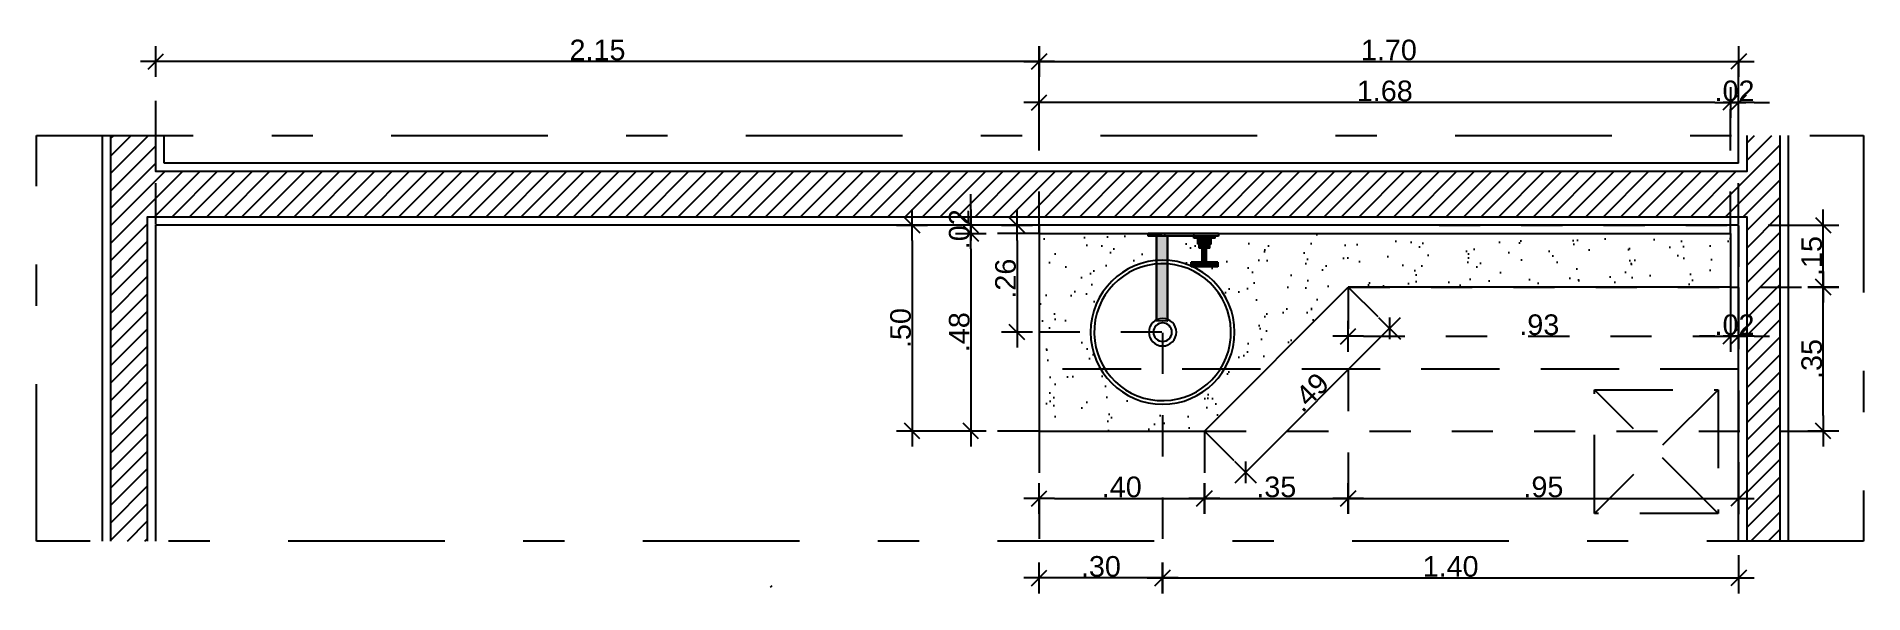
# Model space of a CAD drawing. Header units: millimetres. Extents: x 1999 to 2304, y 1614 to 1800.
# Drawn here: x 2245.624 to 2250.065, y 1631.326 to 1632.678 of the extents above; entities that cross this region are included whole.
import ezdxf

# ---------------------------------------------------------------- set-up
doc = ezdxf.new("R2010")
doc.units = ezdxf.units.MM
doc.header["$LTSCALE"] = 0.03
doc.header["$PDMODE"] = 34
for name, pattern in [('CONTINU', [0]), ('DASHDOT', [25.4, 12.7, -6.35, 0, -6.35]), ('HIDDEN', [9.524999999999999, 6.35, -3.175])]:
    doc.linetypes.add(name, pattern=pattern)
for name, color, linetype in [('BANCADAS', 5, 'Continuous'), ('COTA BANCADAS', 250, 'Continuous'), ('COTA Especificações', 250, 'Continuous'), ('Especificações', 3, 'Continuous'), ('Layout', 6, 'Continuous'), ('LOUÇAS E METAIS', 5, 'Continuous'), ('PL1', 1, 'Continuous'), ('PL250', 250, 'Continuous'), ('PL5', 5, 'Continuous'), ('PL6', 6, 'Continuous'), ('Projeção', 250, 'HIDDEN')]:
    doc.layers.add(name, color=color, linetype=linetype)
doc.styles.get("Standard").update_dxf_attribs({"font": 'arial.ttf'})
doc.dimstyles.new('TICK01', dxfattribs={"dimscale": 0, "dimtxt": 2, "dimasz": 1.5, "dimexe": 0.18, "dimexo": 0.06, "dimgap": 0.09, "dimtad": 1, "dimzin": 4, "dimdsep": 46, "dimtxsty": 'Standard', "dimblk": 'TICK1', "dimcen": 0.09, "dimclrd": 256, "dimclre": 256, "dimclrt": 4, "dimaunit": 1, "dimadec": 0, "dimazin": 0, "dimtfac": 1, "dimtix": 1, "dimtmove": 2, "dimatfit": 3, "dimldrblk": 'TICK1', "dimfxl": 1, "dimtolj": 1, "dimtzin": 12, "dimarcsym": 0})

msp = doc.modelspace()

# ---------------------------------------------------------------- blocks, each defined once
blk = doc.blocks.new('L55_p')
at = {"layer": 'PL250'}
blk.add_lwpolyline([(0, 0.03345301067885487, 1), (0, -0.03345301067885487, 1)], format="xyb", close=True, dxfattribs=at)
at = {"layer": 'PL5'}
blk.add_lwpolyline([(-1.879334384994748e-13, 0.1749999999971191, 1), (-1.879334384994748e-13, -0.1749999999998043, 1)], format="xyb", close=True, dxfattribs=at)
blk.add_lwpolyline([(-0.0127383558278705, -0.165761264446086, 1563.580026749659), (-0.01316236934652443, -0.165728134404358)], format="xyb", dxfattribs=at)
at = {"layer": 'PL6'}
blk.add_lwpolyline([(0, 0.02250000745696923, 1), (0, -0.02250000745696923, 1)], format="xyb", close=True, dxfattribs=at)
blk = doc.blocks.new('1179C85_P')
at = {"layer": 'Especificações'}
h = blk.add_hatch(color=9, dxfattribs=at)
h.dxf.hatch_style = 1
h.paths.add_polyline_path([(-1.000154820074428e-14, 0), (-0.1368569897952057, 0), (-0.1368547259952493, -0.006534158820159064), (-3.570083274145874e-09, -0.006534158820159064)])
h = blk.add_hatch(color=9, dxfattribs=at)
h.dxf.hatch_style = 1
h.paths.add_polyline_path([(0.03395699256475382, 4.336808689942018e-19), (-1.000415028595825e-14, 4.336808689942018e-19), (-3.570083277615321e-09, -0.006534158820159064), (0.03395699256475382, -0.006534158820159064)])
h = blk.add_hatch(color=9, dxfattribs=at)
h.dxf.hatch_style = 1
h.paths.add_polyline_path([(-0.07691797499524, -0.006534158820159064), (-0.1288820339952963, -0.006534158820159064), (-0.1288821692352258, -0.01167911472020932), (-0.07691783975519684, -0.01167911472020933)])
h = blk.add_hatch(color=9, dxfattribs=at)
h.dxf.hatch_style = 1
h.paths.add_polyline_path([(-0.08669326331554698, -0.01167911472020933), (-0.1191067456749893, -0.01167911472020933), (-0.1191068338752075, -0.0264029698801096), (-0.08669317511521513, -0.02640296988010959)])
h = blk.add_hatch(color=9, dxfattribs=at)
h.dxf.hatch_style = 1
h.paths.add_polyline_path([(-0.08998602803565868, -0.02640296988010959), (-0.115814004475074, -0.02640296988010959), (-0.1158140279952704, -0.03634499442000561), (-0.08998598099526588, -0.03634499442000561)])
h = blk.add_hatch(color=9, dxfattribs=at)
h.dxf.hatch_style = 1
h.paths.add_polyline_path([(-0.09775509563519336, -0.03634499442000561), (-0.1080450044952386, -0.03634499442000561), (-0.1080450044952386, -0.07029440302403642), (-0.09775509563519337, -0.07029448891736483)])
h = blk.add_hatch(color=9, dxfattribs=at)
h.dxf.hatch_style = 1
h.paths.add_polyline_path([(0.01309511124475193, -0.006534158820159064), (-0.01309523195527618, -0.006534158820159057), (-0.01309523195527618, -0.2121653352000976), (-2.564640280283692e-07, -0.2128515855902433), (0.01309511124475193, -0.2121652881601221)])
h = blk.add_hatch(color=9, dxfattribs=at)
h.dxf.hatch_style = 1
h.paths.add_polyline_path([(-0.1088737641890047, -0.0702944915401531), (-0.1353190050299451, -0.0702944915401531), (-0.1351285934005058, -0.08120084490019543), (-0.1086836434442132, -0.08120079906446953)])
h = blk.add_hatch(color=9, dxfattribs=at)
h.dxf.hatch_style = 1
h.paths.add_polyline_path([(-0.09744088901527448, -0.0702944915401531), (-0.1083593436205241, -0.07029440040014207), (-0.1081689776400841, -0.08120079817242469), (-0.09763134597127589, -0.08120077990806807)])
h = blk.add_hatch(color=9, dxfattribs=at)
h.dxf.hatch_style = 1
h.paths.add_polyline_path([(-0.07048100375526124, -0.07029440039929266), (-0.09692644781523542, -0.0702944915401531), (-0.0971165894054789, -0.08120077901586593), (-0.07067141523060691, -0.08120073317975139)])
at = {"color": 5, "linetype": 'CONTINU'}
for p, q in [((-0.1368569897952057, 0), (0.03395700432474769, 0)), ((-0.1368569897952057, 0), (-0.1368547259952493, -0.006534158820159064)), ((-0.1368547465752954, -0.006534158820159064), (0.03395699256475382, -0.006534158820159064)), ((-0.1288821692352258, -0.01167911472020933), (-0.1288820339952963, -0.006534158820159064)), ((-0.1288821692352258, -0.01167911472020933), (-0.07691783975519684, -0.01167911472020933)), ((-0.1191068338752075, -0.02640296988010959), (-0.1191067456752535, -0.0116791588200158)), ((-0.1191068338752075, -0.02640296988010959), (-0.08669317511521513, -0.02640296988010959)), ((-0.1158140279952704, -0.03634499442000561), (-0.1158140044752827, -0.02640305808017729)), ((-0.1158140279952704, -0.03634499442000561), (-0.08998598099526589, -0.03634499442000561)), ((-0.1080450044952386, -0.07029440040014379), (-0.1080450044952386, -0.03634499442000561)), ((-0.09775509563519336, -0.07029440040014379), (-0.09775509563519336, -0.03634499442000561)), ((-0.08998598099526589, -0.03634499442000561), (-0.08998602803524136, -0.02640305808017729)), ((-0.08669317511521513, -0.02640296988010959), (-0.08669326331528282, -0.0116791588200158)), ((-0.07691783975519684, -0.01167911472020933), (-0.07691797499524, -0.006534158820159064)), ((-0.01358280155523062, -0.2121653352000976), (-0.01358280155523062, -0.006534158820159064)), ((-0.01309523195527618, -0.2121653352000976), (-0.01309523195527618, -0.006534158820159064)), ((0.01309511124475193, -0.2121653352000976), (0.01309511124475193, -0.006534158820159064)), ((0.01358280432475567, -0.2121653352000976), (0.01358280432475567, -0.006534158820159064)), ((0.03395699256475382, -0.006534158820159064), (0.03395699256475382, -2.058004611171782e-08)), ((-0.1353190052352602, -0.07029447978015924), (-0.1351285931951907, -0.08120085666018895)), ((-0.1353189817152725, -0.0702944915401531), (-0.1088737405152642, -0.0702944915401531)), ((-0.1351285931951907, -0.08120084490019508), (-0.07067163923522912, -0.08120073318013965)), ((-0.108873764035252, -0.07029450036020535), (-0.1086836430552012, -0.08120082138020734)), ((-0.1088737405152642, -0.0702944915401531), (-0.1086735500352916, -0.0702916074001223)), ((-0.1086735500352916, -0.0702916074001223), (-0.1083998095751895, -0.0702916074001223)), ((-0.1083998095751895, -0.0702916074001223), (-0.1083698186351967, -0.07029277458013894)), ((-0.1083698186351967, -0.07029277458013894), (-0.108359343415259, -0.07029440040014379)), ((-0.108359343415259, -0.07029440040014379), (-0.09744088901527448, -0.0702944915401531)), ((-0.108359343415259, -0.07029441216013765), (-0.1081689784152786, -0.08120075376018576)), ((-0.09763134515526417, -0.08120073318013965), (-0.09744088901527448, -0.0702944915401531)), ((-0.09744088901527448, -0.0702944915401531), (-0.0974304137952231, -0.07029277458013894)), ((-0.09743039027523537, -0.07029276282014507), (-0.09740040227529789, -0.0702916074001223)), ((-0.09740040227529789, -0.0702916074001223), (-0.09712663829520807, -0.0702916074001223)), ((-0.09712663829520807, -0.0702916074001223), (-0.0969264478152354, -0.0702944915401531)), ((-0.09711658937521861, -0.0812007772801735), (-0.0969264478152354, -0.0702944915401531)), ((-0.0969264478152354, -0.0702944915401531), (-0.07048125071526101, -0.07029440040014379)), ((-0.07067141579523195, -0.08120076552017963), (-0.0704810037552761, -0.07029440040014379)), ((-0.01358280155523062, -0.2121653528402021), (-0.01309523195527618, -0.2121653528402021)), ((-0.01310586299518945, -0.2125805249399946), (-0.0131060305752726, -0.2124799593000262)), ((-0.01310348453523602, -0.2126392338000187), (-0.0131019704352866, -0.2126558595000461)), ((-0.01310324933524498, -0.2123551798201788), (-0.01310171465524945, -0.2123101478400713)), ((-0.0131019704352866, -0.2126558595000461), (-0.01310013293527845, -0.2126681869201548)), ((-0.01310171465524945, -0.2123102125201513), (-0.01309523195527618, -0.2121653057999993)), ((-0.01310013293527845, -0.2126681869201548), (-0.01309764275526959, -0.2126767276201917)), ((-0.01309523195527618, -0.2121653352000976), (-1.162152329925448e-07, -0.2128515929400692)), ((-0.01309523195527618, -0.2126791149000837), (-4.495291250350419e-09, -0.2133654343801936)), ((-1.162152329925448e-07, -0.2128515782401337), (0.01309511124475193, -0.2121652881601221)), ((-4.495291250350419e-09, -0.2133654020401536), (0.01309522296480736, -0.2126791149000837)), ((0.01309511124475193, -0.2121653057999993), (0.01310252298480918, -0.2123329152000224)), ((0.01309511124475193, -0.2121653528402021), (0.01358280432475567, -0.2121653528402021)), ((0.01309522296480736, -0.2126791149000837), (0.01309801596471516, -0.2126758779600095)), ((0.01309801596471516, -0.2126758779600095), (0.01310013570480351, -0.2126681869201548)), ((0.01310013570480351, -0.2126681869201548), (0.01310197320481166, -0.2126558595000461)), ((0.01310197320481166, -0.2126558771401506), (0.01310348730476107, -0.2126392338000187)), ((0.01310252298480918, -0.2123329945800378), (0.01310390184471544, -0.2123769887400613)), ((0.01310586576471451, -0.2125805102400591), (0.01310603334479765, -0.2124799593000262))]:
    blk.add_line(p, q, dxfattribs=at)
for points in [[(-0.01309523195527618, -0.2126791149000837), (-0.01334346791520602, -0.2126001318001727), (-0.01351759529529772, -0.2124161583601563), (-0.01358280155523062, -0.2121653528402021)], [(-0.0131060305752726, -0.2124799593000262), (-0.01310542493524736, -0.2124407397000141), (-0.01310449589527707, -0.2123989005601743), (-0.01310324933524498, -0.2123552121599914)], [(-0.01310586299518945, -0.2125805249399946), (-0.01310567189523226, -0.2125890597601483), (-0.01310546021522896, -0.2125972947001173), (-0.01310521325524405, -0.2126052238800185)], [(-0.01310510153518862, -0.212608519620062), (-0.01310463995525879, -0.2126197621801111), (-0.01310410193525513, -0.2126300316001561), (-0.01310348453523602, -0.2126392338000187)], [(-4.495291250350419e-09, -0.2133654020401536), (-9.86231520982983e-06, -0.2132949919800922), (-9.86231520982983e-06, -0.2131103335200351), (-1.625528511794982e-08, -0.2128516076400047)], [(-4.495291250350419e-09, -0.2133654020401536), (9.865084734883567e-06, -0.2132949919800922), (9.865084734883567e-06, -0.2131103305800934), (7.264702617248986e-09, -0.2128515929400692)], [(0.01309522296480736, -0.2126791149000837), (0.01334347068473107, -0.2126001318001727), (0.01351758630471522, -0.2124161583601563), (0.01358280432475567, -0.2121653528402021)], [(0.01310509254471981, -0.212608519620062), (0.01310463096478998, -0.2126197357201818), (0.01310410470478018, -0.2126300080801684), (0.01310348730476107, -0.2126392338000187)], [(0.01310603334479765, -0.2124799593000262), (0.01310555118470802, -0.212447407620175), (0.01310483382474104, -0.2124128302800727), (0.01310390184471544, -0.2123770063801658)], [(0.01310586576471451, -0.2125805102400591), (0.01310567466475732, -0.2125890597601483), (0.01310546298475401, -0.2125973005800006), (0.01310521602476911, -0.2126052238800185)]]:
    blk.add_lwpolyline(points, dxfattribs=at)
blk = doc.blocks.new('TICK1')
for p, q in [((-1, 0), (1, 0)), ((0.5, 0.5), (-0.5, -0.5)), ((0, 1), (0, -1))]:
    blk.add_line(p, q)
blk = doc.blocks.new('*D577')
at = {"layer": 'COTA Especificações', "lineweight": -2, "ltscale": 0.1, "transparency": 16777216}
for p, q in [((2249.703697268079, 1632.51771431872), (2249.666197268079, 1632.51771431872)), ((2249.761197268089, 1632.51771431872), (2249.741197268079, 1632.51771431872)), ((2249.798697268089, 1632.51771431872), (2249.836197268089, 1632.51771431872))]:
    blk.add_line(p, q, dxfattribs=at)
at = {"layer": 'COTA Especificações', "linetype": 'HIDDEN', "lineweight": -2, "ltscale": 0.1, "transparency": 16777216}
for p, q in [((2249.741197268079, 1632.201400333262), (2249.741197268079, 1632.52221431872)), ((2249.761197268089, 1632.221400333262), (2249.761197268089, 1632.52221431872))]:
    blk.add_line(p, q, dxfattribs=at)
at = {"layer": 'DEFPOINTS', "color": 0, "ltscale": 0.1, "transparency": 16777216}
for p in [(2249.741197268079, 1632.51771431872), (2249.741197268079, 1632.199900333261), (2249.761197268089, 1632.219900333262)]:
    blk.add_point(p, dxfattribs=at)
at = {"layer": 'COTA Especificações', "lineweight": -2, "ltscale": 0.1, "transparency": 16777216, "xscale": 0.03749999999999998, "yscale": 0.03749999999999998, "zscale": 0.03749999999999998}
blk.add_blockref('TICK1', (2249.741197268079, 1632.51771431872), dxfattribs=at)
at = {"layer": 'COTA Especificações', "lineweight": -2, "ltscale": 0.1, "transparency": 16777216, "xscale": 0.03749999999999998, "yscale": 0.03749999999999998, "zscale": 0.03749999999999998, "rotation": 180}
blk.add_blockref('TICK1', (2249.761197268089, 1632.51771431872), dxfattribs=at)
at = {"layer": 'COTA Especificações', "color": 4, "ltscale": 0.1, "transparency": 16777216, "insert": (2249.751197268084, 1632.545492968106), "char_height": 0.04999999999999998, "attachment_point": 5}
blk.add_mtext('\\A1;.02', dxfattribs=at)
blk = doc.blocks.new('*D578')
at = {"layer": 'COTA Especificações', "linetype": 'HIDDEN', "lineweight": -2, "ltscale": 0.1, "transparency": 16777216}
for p, q in [((2248.061197268079, 1632.201400333262), (2248.061197268079, 1632.52221431872)), ((2249.741197268079, 1632.201400333262), (2249.741197268079, 1632.52221431872))]:
    blk.add_line(p, q, dxfattribs=at)
at = {"layer": 'COTA Especificações', "lineweight": -2, "ltscale": 0.1, "transparency": 16777216}
blk.add_line((2249.703697268079, 1632.51771431872), (2248.098697268079, 1632.51771431872), dxfattribs=at)
at = {"layer": 'DEFPOINTS', "color": 0, "ltscale": 0.1, "transparency": 16777216}
for p in [(2248.061197268079, 1632.51771431872), (2248.061197268079, 1632.199900333261), (2249.741197268079, 1632.199900333261)]:
    blk.add_point(p, dxfattribs=at)
at = {"layer": 'COTA Especificações', "lineweight": -2, "ltscale": 0.1, "transparency": 16777216, "xscale": 0.03749999999999998, "yscale": 0.03749999999999998, "zscale": 0.03749999999999998, "rotation": 180}
blk.add_blockref('TICK1', (2248.061197268079, 1632.51771431872), dxfattribs=at)
at = {"layer": 'COTA Especificações', "lineweight": -2, "ltscale": 0.1, "transparency": 16777216, "xscale": 0.03749999999999998, "yscale": 0.03749999999999998, "zscale": 0.03749999999999998}
blk.add_blockref('TICK1', (2249.741197268079, 1632.51771431872), dxfattribs=at)
at = {"layer": 'COTA Especificações', "color": 4, "ltscale": 0.1, "transparency": 16777216, "insert": (2248.901197268079, 1632.545492968106), "char_height": 0.04999999999999998, "attachment_point": 5}
blk.add_mtext('\\A1;1.68', dxfattribs=at)
blk = doc.blocks.new('*D579')
at = {"layer": 'COTA Especificações', "lineweight": -2, "ltscale": 0.1, "transparency": 16777216}
for p, q in [((2247.894920607648, 1632.257400333263), (2247.894920607648, 1632.294900333264)), ((2247.894920607648, 1632.219900333263), (2247.894920607648, 1632.199900333262)), ((2247.894920607648, 1632.162400333262), (2247.894920607648, 1632.124900333262))]:
    blk.add_line(p, q, dxfattribs=at)
at = {"layer": 'COTA Especificações', "linetype": 'HIDDEN', "lineweight": -2, "ltscale": 0.1, "transparency": 16777216}
for p, q in [((2248.05969726808, 1632.219900333263), (2247.890420607648, 1632.219900333263)), ((2248.05969726808, 1632.199900333262), (2247.890420607648, 1632.199900333262))]:
    blk.add_line(p, q, dxfattribs=at)
at = {"layer": 'DEFPOINTS', "color": 0, "ltscale": 0.1, "transparency": 16777216}
for p in [(2247.894920607648, 1632.199900333262), (2248.061197268079, 1632.219900333263), (2248.06119726808, 1632.199900333262)]:
    blk.add_point(p, dxfattribs=at)
at = {"layer": 'COTA Especificações', "lineweight": -2, "ltscale": 0.1, "transparency": 16777216, "xscale": 0.03749999999999998, "yscale": 0.03749999999999998, "zscale": 0.03749999999999998}
for p, rotation in [((2247.894920607648, 1632.219900333263), 270), ((2247.894920607648, 1632.199900333262), 90)]:
    blk.add_blockref('TICK1', p, dxfattribs=dict(at, rotation=rotation))
at = {"layer": 'COTA Especificações', "color": 4, "ltscale": 0.1, "transparency": 16777216, "insert": (2247.867141958262, 1632.209900333262), "char_height": 0.04999999999999998, "attachment_point": 5, "rotation": 90}
blk.add_mtext('\\A1;.02', dxfattribs=at)
blk = doc.blocks.new('*D580')
at = {"layer": 'COTA Especificações', "linetype": 'HIDDEN', "lineweight": -2, "ltscale": 0.1, "transparency": 16777216}
for p, q in [((2248.05969726808, 1632.199900333262), (2247.890420607651, 1632.199900333262)), ((2248.05969726808, 1631.719900333263), (2247.890420607651, 1631.719900333263))]:
    blk.add_line(p, q, dxfattribs=at)
at = {"layer": 'COTA Especificações', "lineweight": -2, "ltscale": 0.1, "transparency": 16777216}
blk.add_line((2247.894920607651, 1632.162400333262), (2247.894920607651, 1631.757400333263), dxfattribs=at)
at = {"layer": 'DEFPOINTS', "color": 0, "ltscale": 0.1, "transparency": 16777216}
for p in [(2248.06119726808, 1632.199900333262), (2247.894920607651, 1631.719900333263), (2248.06119726808, 1631.719900333263)]:
    blk.add_point(p, dxfattribs=at)
at = {"layer": 'COTA Especificações', "lineweight": -2, "ltscale": 0.1, "transparency": 16777216, "xscale": 0.03749999999999998, "yscale": 0.03749999999999998, "zscale": 0.03749999999999998}
for p, rotation in [((2247.894920607651, 1632.199900333262), 90), ((2247.894920607651, 1631.719900333263), 270)]:
    blk.add_blockref('TICK1', p, dxfattribs=dict(at, rotation=rotation))
at = {"layer": 'COTA Especificações', "color": 4, "ltscale": 0.1, "transparency": 16777216, "insert": (2247.867141958265, 1631.959900333261), "char_height": 0.04999999999999998, "attachment_point": 5, "rotation": 90}
blk.add_mtext('\\A1;.48', dxfattribs=at)
blk = doc.blocks.new('*D581')
at = {"layer": 'COTA Especificações', "linetype": 'HIDDEN', "lineweight": -2, "ltscale": 0.1, "transparency": 16777216}
for p, q in [((2248.061197268079, 1631.718400333262), (2248.061197268079, 1631.551677353495)), ((2248.462620835181, 1631.718400333262), (2248.462620835181, 1631.551677353495))]:
    blk.add_line(p, q, dxfattribs=at)
at = {"layer": 'COTA Especificações', "lineweight": -2, "ltscale": 0.1, "transparency": 16777216}
blk.add_line((2248.098697268079, 1631.556177353495), (2248.425120835182, 1631.556177353495), dxfattribs=at)
at = {"layer": 'DEFPOINTS', "color": 0, "ltscale": 0.1, "transparency": 16777216}
for p in [(2248.061197268079, 1631.719900333262), (2248.462620835181, 1631.719900333262), (2248.462620835181, 1631.556177353495)]:
    blk.add_point(p, dxfattribs=at)
at = {"layer": 'COTA Especificações', "lineweight": -2, "ltscale": 0.1, "transparency": 16777216, "xscale": 0.03749999999999998, "yscale": 0.03749999999999998, "zscale": 0.03749999999999998, "rotation": 180}
blk.add_blockref('TICK1', (2248.061197268079, 1631.556177353495), dxfattribs=at)
at = {"layer": 'COTA Especificações', "lineweight": -2, "ltscale": 0.1, "transparency": 16777216, "xscale": 0.03749999999999998, "yscale": 0.03749999999999998, "zscale": 0.03749999999999998}
blk.add_blockref('TICK1', (2248.462620835181, 1631.556177353495), dxfattribs=at)
at = {"layer": 'COTA Especificações', "color": 4, "ltscale": 0.1, "transparency": 16777216, "insert": (2248.26190905163, 1631.583956002881), "char_height": 0.04999999999999998, "attachment_point": 5}
blk.add_mtext('\\A1;.40', dxfattribs=at)
blk = doc.blocks.new('*D582')
at = {"layer": 'COTA Especificações', "linetype": 'HIDDEN', "lineweight": -2, "ltscale": 0.1, "transparency": 16777216}
for p, q in [((2248.813362214642, 1632.068520392379), (2248.915928971844, 1631.965953635178)), ((2248.463681495353, 1631.71883967309), (2248.566248252554, 1631.616272915888))]:
    blk.add_line(p, q, dxfattribs=at)
at = {"layer": 'COTA Especificações', "lineweight": -2, "ltscale": 0.1, "transparency": 16777216}
blk.add_line((2248.589582776334, 1631.645971400698), (2248.886230487034, 1631.942619111399), dxfattribs=at)
at = {"layer": 'DEFPOINTS', "color": 0, "ltscale": 0.1, "transparency": 16777216}
for p in [(2248.812301554471, 1632.069581052551), (2248.912746991329, 1631.969135615693), (2248.462620835181, 1631.719900333262)]:
    blk.add_point(p, dxfattribs=at)
at = {"layer": 'COTA Especificações', "lineweight": -2, "ltscale": 0.1, "transparency": 16777216, "xscale": 0.03749999999999998, "yscale": 0.03749999999999998, "zscale": 0.03749999999999998}
for p, rotation in [((2248.912746991329, 1631.969135615693), 45), ((2248.563066272039, 1631.619454896404), 225)]:
    blk.add_blockref('TICK1', p, dxfattribs=dict(at, rotation=rotation))
at = {"layer": 'COTA Especificações', "color": 4, "ltscale": 0.1, "transparency": 16777216, "insert": (2248.718264160331, 1631.813937727402), "char_height": 0.04999999999999998, "attachment_point": 5, "rotation": 45}
blk.add_mtext('\\A1;.49', dxfattribs=at)
blk = doc.blocks.new('*D583')
at = {"layer": 'COTA BANCADAS', "linetype": 'HIDDEN', "lineweight": -2, "ltscale": 0.098, "transparency": 16777216}
for p, q in [((2248.812301554471, 1632.068081052551), (2248.812301554471, 1631.945439429319)), ((2249.741197268079, 1632.068081052552), (2249.741197268079, 1631.945439429319)), ((2248.849801554471, 1631.949939429319), (2249.703697268079, 1631.949939429319))]:
    blk.add_line(p, q, dxfattribs=at)
at = {"layer": 'DEFPOINTS', "color": 0, "linetype": 'HIDDEN', "ltscale": 0.098, "transparency": 16777216}
for p in [(2248.812301554471, 1632.069581052551), (2249.741197268079, 1632.069581052552), (2249.741197268079, 1631.949939429319)]:
    blk.add_point(p, dxfattribs=at)
at = {"layer": 'COTA BANCADAS', "linetype": 'HIDDEN', "lineweight": -2, "ltscale": 0.098, "transparency": 16777216, "xscale": 0.03750000000000001, "yscale": 0.03750000000000001, "zscale": 0.03750000000000001, "rotation": 180}
blk.add_blockref('TICK1', (2248.812301554471, 1631.949939429319), dxfattribs=at)
at = {"layer": 'COTA BANCADAS', "linetype": 'HIDDEN', "lineweight": -2, "ltscale": 0.098, "transparency": 16777216, "xscale": 0.03750000000000001, "yscale": 0.03750000000000001, "zscale": 0.03750000000000001}
blk.add_blockref('TICK1', (2249.741197268079, 1631.949939429319), dxfattribs=at)
at = {"layer": 'COTA BANCADAS', "color": 4, "linetype": 'HIDDEN', "ltscale": 0.098, "transparency": 16777216, "insert": (2249.276749411275, 1631.977735131911), "char_height": 0.05, "attachment_point": 5}
blk.add_mtext('\\A1;.93', dxfattribs=at)
blk = doc.blocks.new('*D584')
at = {"layer": 'COTA Especificações', "linetype": 'HIDDEN', "lineweight": -2, "ltscale": 0.1, "transparency": 16777216}
for p, q in [((2249.741197268079, 1632.068081052552), (2249.741197268079, 1631.945439429319)), ((2249.761197268089, 1632.068081052552), (2249.761197268089, 1631.945439429319))]:
    blk.add_line(p, q, dxfattribs=at)
at = {"layer": 'COTA Especificações', "lineweight": -2, "ltscale": 0.1, "transparency": 16777216}
for p, q in [((2249.703697268079, 1631.949939429319), (2249.666197268079, 1631.949939429319)), ((2249.741197268079, 1631.949939429319), (2249.761197268089, 1631.949939429319)), ((2249.798697268089, 1631.949939429319), (2249.836197268089, 1631.949939429319))]:
    blk.add_line(p, q, dxfattribs=at)
at = {"layer": 'DEFPOINTS', "color": 0, "ltscale": 0.1, "transparency": 16777216}
for p in [(2249.741197268079, 1632.069581052552), (2249.761197268089, 1632.069581052552), (2249.761197268089, 1631.949939429319)]:
    blk.add_point(p, dxfattribs=at)
at = {"layer": 'COTA Especificações', "lineweight": -2, "ltscale": 0.1, "transparency": 16777216, "xscale": 0.03749999999999998, "yscale": 0.03749999999999998, "zscale": 0.03749999999999998}
blk.add_blockref('TICK1', (2249.741197268079, 1631.949939429319), dxfattribs=at)
at = {"layer": 'COTA Especificações', "lineweight": -2, "ltscale": 0.1, "transparency": 16777216, "xscale": 0.03749999999999998, "yscale": 0.03749999999999998, "zscale": 0.03749999999999998, "rotation": 180}
blk.add_blockref('TICK1', (2249.761197268089, 1631.949939429319), dxfattribs=at)
at = {"layer": 'COTA Especificações', "color": 4, "ltscale": 0.1, "transparency": 16777216, "insert": (2249.751197268084, 1631.977718078705), "char_height": 0.04999999999999998, "attachment_point": 5}
blk.add_mtext('\\A1;.02', dxfattribs=at)
blk = doc.blocks.new('*D585')
at = {"layer": 'COTA Especificações', "linetype": 'HIDDEN', "lineweight": -2, "ltscale": 0.1, "transparency": 16777216}
for p, q in [((2247.893420607646, 1632.219900333263), (2247.747796449763, 1632.219900333263)), ((2247.888920607646, 1631.719900333263), (2247.747796449763, 1631.719900333263))]:
    blk.add_line(p, q, dxfattribs=at)
at = {"layer": 'COTA Especificações', "lineweight": -2, "ltscale": 0.1, "transparency": 16777216}
blk.add_line((2247.752296449763, 1632.182400333264), (2247.752296449763, 1631.757400333263), dxfattribs=at)
at = {"layer": 'DEFPOINTS', "color": 0, "ltscale": 0.1, "transparency": 16777216}
for p in [(2247.894920607646, 1632.219900333263), (2247.752296449763, 1631.719900333263), (2247.890420607646, 1631.719900333263)]:
    blk.add_point(p, dxfattribs=at)
at = {"layer": 'COTA Especificações', "lineweight": -2, "ltscale": 0.1, "transparency": 16777216, "xscale": 0.03749999999999998, "yscale": 0.03749999999999998, "zscale": 0.03749999999999998}
for p, rotation in [((2247.752296449763, 1632.219900333263), 90), ((2247.752296449763, 1631.719900333263), 270)]:
    blk.add_blockref('TICK1', p, dxfattribs=dict(at, rotation=rotation))
at = {"layer": 'COTA Especificações', "color": 4, "ltscale": 0.1, "transparency": 16777216, "insert": (2247.724517800376, 1631.969900333262), "char_height": 0.04999999999999998, "attachment_point": 5, "rotation": 90}
blk.add_mtext('\\A1;.50', dxfattribs=at)
blk = doc.blocks.new('*D586')
at = {"layer": 'COTA Especificações', "linetype": 'HIDDEN', "lineweight": -2, "ltscale": 0.1, "transparency": 16777216}
for p, q in [((2248.061197268079, 1632.52371431872), (2248.061197268079, 1632.621565498155)), ((2249.761197268089, 1632.51921431872), (2249.761197268089, 1632.621565498155))]:
    blk.add_line(p, q, dxfattribs=at)
at = {"layer": 'COTA Especificações', "lineweight": -2, "ltscale": 0.1, "transparency": 16777216}
blk.add_line((2248.098697268079, 1632.617065498155), (2249.723697268089, 1632.617065498155), dxfattribs=at)
at = {"layer": 'DEFPOINTS', "color": 0, "ltscale": 0.1, "transparency": 16777216}
for p in [(2249.761197268089, 1632.617065498155), (2248.061197268079, 1632.52221431872), (2249.761197268089, 1632.51771431872)]:
    blk.add_point(p, dxfattribs=at)
at = {"layer": 'COTA Especificações', "lineweight": -2, "ltscale": 0.1, "transparency": 16777216, "xscale": 0.03749999999999998, "yscale": 0.03749999999999998, "zscale": 0.03749999999999998, "rotation": 180}
blk.add_blockref('TICK1', (2248.061197268079, 1632.617065498155), dxfattribs=at)
at = {"layer": 'COTA Especificações', "lineweight": -2, "ltscale": 0.1, "transparency": 16777216, "xscale": 0.03749999999999998, "yscale": 0.03749999999999998, "zscale": 0.03749999999999998}
blk.add_blockref('TICK1', (2249.761197268089, 1632.617065498155), dxfattribs=at)
at = {"layer": 'COTA Especificações', "color": 4, "ltscale": 0.1, "transparency": 16777216, "insert": (2248.911197268084, 1632.644844147541), "char_height": 0.04999999999999998, "attachment_point": 5}
blk.add_mtext('\\A1;1.70', dxfattribs=at)
blk = doc.blocks.new('*D605')
at = {"layer": 'COTA Especificações', "linetype": 'HIDDEN', "lineweight": -2, "ltscale": 0.1, "transparency": 16777216}
for p, q in [((2248.061197268079, 1631.958400333272), (2248.061197268079, 1631.358622514861)), ((2248.361197268089, 1631.958400333272), (2248.361197268089, 1631.358622514861))]:
    blk.add_line(p, q, dxfattribs=at)
at = {"layer": 'COTA Especificações', "lineweight": -2, "ltscale": 0.1, "transparency": 16777216}
blk.add_line((2248.323697268089, 1631.363122514861), (2248.098697268079, 1631.363122514861), dxfattribs=at)
at = {"layer": 'DEFPOINTS', "color": 0, "ltscale": 0.1, "transparency": 16777216}
for p in [(2248.061197268079, 1631.959900333272), (2248.361197268089, 1631.959900333272), (2248.061197268079, 1631.363122514861)]:
    blk.add_point(p, dxfattribs=at)
at = {"layer": 'COTA Especificações', "lineweight": -2, "ltscale": 0.1, "transparency": 16777216, "xscale": 0.03749999999999998, "yscale": 0.03749999999999998, "zscale": 0.03749999999999998, "rotation": 180}
blk.add_blockref('TICK1', (2248.061197268079, 1631.363122514861), dxfattribs=at)
at = {"layer": 'COTA Especificações', "lineweight": -2, "ltscale": 0.1, "transparency": 16777216, "xscale": 0.03749999999999998, "yscale": 0.03749999999999998, "zscale": 0.03749999999999998}
blk.add_blockref('TICK1', (2248.361197268089, 1631.363122514861), dxfattribs=at)
at = {"layer": 'COTA Especificações', "color": 4, "ltscale": 0.1, "transparency": 16777216, "insert": (2248.211197268084, 1631.390918217453), "char_height": 0.04999999999999998, "attachment_point": 5}
blk.add_mtext('\\A1;.30', dxfattribs=at)
blk = doc.blocks.new('*D606')
at = {"layer": 'COTA Especificações', "linetype": 'HIDDEN', "lineweight": -2, "ltscale": 0.1, "transparency": 16777216}
for p, q in [((2249.761197268089, 1632.218400333262), (2249.761197268089, 1631.358622514861)), ((2248.361197268089, 1631.364622514861), (2248.361197268089, 1631.367622514861))]:
    blk.add_line(p, q, dxfattribs=at)
at = {"layer": 'COTA Especificações', "lineweight": -2, "ltscale": 0.1, "transparency": 16777216}
blk.add_line((2248.398697268089, 1631.363122514861), (2249.723697268089, 1631.363122514861), dxfattribs=at)
at = {"layer": 'DEFPOINTS', "color": 0, "ltscale": 0.1, "transparency": 16777216}
for p in [(2249.761197268089, 1632.219900333262), (2248.361197268089, 1631.363122514861), (2249.761197268089, 1631.363122514861)]:
    blk.add_point(p, dxfattribs=at)
at = {"layer": 'COTA Especificações', "lineweight": -2, "ltscale": 0.1, "transparency": 16777216, "xscale": 0.03749999999999998, "yscale": 0.03749999999999998, "zscale": 0.03749999999999998, "rotation": 180}
blk.add_blockref('TICK1', (2248.361197268089, 1631.363122514861), dxfattribs=at)
at = {"layer": 'COTA Especificações', "lineweight": -2, "ltscale": 0.1, "transparency": 16777216, "xscale": 0.03749999999999998, "yscale": 0.03749999999999998, "zscale": 0.03749999999999998}
blk.add_blockref('TICK1', (2249.761197268089, 1631.363122514861), dxfattribs=at)
at = {"layer": 'COTA Especificações', "color": 4, "ltscale": 0.1, "transparency": 16777216, "insert": (2249.061197268089, 1631.390901164247), "char_height": 0.04999999999999998, "attachment_point": 5}
blk.add_mtext('\\A1;1.40', dxfattribs=at)
blk = doc.blocks.new('*D693')
at = {"layer": 'COTA Especificações', "linetype": 'HIDDEN', "lineweight": -2, "ltscale": 0.1, "transparency": 16777216}
for p, q in [((2245.91419726809, 1632.221400333264), (2245.91419726809, 1632.621565498155)), ((2248.061197268079, 1632.52371431872), (2248.061197268079, 1632.621565498155))]:
    blk.add_line(p, q, dxfattribs=at)
at = {"layer": 'COTA Especificações', "lineweight": -2, "ltscale": 0.1, "transparency": 16777216}
blk.add_line((2248.023697268079, 1632.617065498155), (2245.95169726809, 1632.617065498155), dxfattribs=at)
at = {"layer": 'DEFPOINTS', "color": 0, "ltscale": 0.1, "transparency": 16777216}
for p in [(2245.91419726809, 1632.617065498155), (2248.061197268079, 1632.52221431872), (2245.91419726809, 1632.219900333263)]:
    blk.add_point(p, dxfattribs=at)
at = {"layer": 'COTA Especificações', "lineweight": -2, "ltscale": 0.1, "transparency": 16777216, "xscale": 0.03749999999999998, "yscale": 0.03749999999999998, "zscale": 0.03749999999999998, "rotation": 180}
blk.add_blockref('TICK1', (2245.91419726809, 1632.617065498155), dxfattribs=at)
at = {"layer": 'COTA Especificações', "lineweight": -2, "ltscale": 0.1, "transparency": 16777216, "xscale": 0.03749999999999998, "yscale": 0.03749999999999998, "zscale": 0.03749999999999998}
blk.add_blockref('TICK1', (2248.061197268079, 1632.617065498155), dxfattribs=at)
at = {"layer": 'COTA Especificações', "color": 4, "ltscale": 0.1, "transparency": 16777216, "insert": (2246.987697268085, 1632.644844147541), "char_height": 0.04999999999999998, "attachment_point": 5}
blk.add_mtext('\\A1;2.15', dxfattribs=at)
blk = doc.blocks.new('*D694')
at = {"layer": 'COTA Especificações', "linetype": 'HIDDEN', "lineweight": -2, "ltscale": 0.1, "transparency": 16777216}
for p, q in [((2248.812301554471, 1632.068081052551), (2248.812301554471, 1631.551677353495)), ((2248.462620835181, 1631.718400333262), (2248.462620835181, 1631.551677353495))]:
    blk.add_line(p, q, dxfattribs=at)
at = {"layer": 'COTA Especificações', "lineweight": -2, "ltscale": 0.1, "transparency": 16777216}
blk.add_line((2248.500120835181, 1631.556177353495), (2248.774801554471, 1631.556177353495), dxfattribs=at)
at = {"layer": 'DEFPOINTS', "color": 0, "ltscale": 0.1, "transparency": 16777216}
for p in [(2248.812301554471, 1632.069581052551), (2248.462620835181, 1631.719900333262), (2248.812301554471, 1631.556177353495)]:
    blk.add_point(p, dxfattribs=at)
at = {"layer": 'COTA Especificações', "lineweight": -2, "ltscale": 0.1, "transparency": 16777216, "xscale": 0.03749999999999998, "yscale": 0.03749999999999998, "zscale": 0.03749999999999998, "rotation": 180}
blk.add_blockref('TICK1', (2248.462620835181, 1631.556177353495), dxfattribs=at)
at = {"layer": 'COTA Especificações', "lineweight": -2, "ltscale": 0.1, "transparency": 16777216, "xscale": 0.03749999999999998, "yscale": 0.03749999999999998, "zscale": 0.03749999999999998}
blk.add_blockref('TICK1', (2248.812301554471, 1631.556177353495), dxfattribs=at)
at = {"layer": 'COTA Especificações', "color": 4, "ltscale": 0.1, "transparency": 16777216, "insert": (2248.637461194826, 1631.583973056087), "char_height": 0.04999999999999998, "attachment_point": 5}
blk.add_mtext('\\A1;.35', dxfattribs=at)
blk = doc.blocks.new('*D695')
at = {"layer": 'COTA Especificações', "linetype": 'HIDDEN', "lineweight": -2, "ltscale": 0.1, "transparency": 16777216}
for p, q in [((2248.812301554471, 1632.068081052551), (2248.812301554471, 1631.551677353495)), ((2249.761197268089, 1631.644520261441), (2249.761197268089, 1631.551677353495))]:
    blk.add_line(p, q, dxfattribs=at)
at = {"layer": 'COTA Especificações', "lineweight": -2, "ltscale": 0.1, "transparency": 16777216}
blk.add_line((2248.849801554471, 1631.556177353495), (2249.723697268089, 1631.556177353495), dxfattribs=at)
at = {"layer": 'DEFPOINTS', "color": 0, "ltscale": 0.1, "transparency": 16777216}
for p in [(2248.812301554471, 1632.069581052551), (2249.761197268089, 1631.646020261441), (2249.761197268089, 1631.556177353495)]:
    blk.add_point(p, dxfattribs=at)
at = {"layer": 'COTA Especificações', "lineweight": -2, "ltscale": 0.1, "transparency": 16777216, "xscale": 0.03749999999999998, "yscale": 0.03749999999999998, "zscale": 0.03749999999999998, "rotation": 180}
blk.add_blockref('TICK1', (2248.812301554471, 1631.556177353495), dxfattribs=at)
at = {"layer": 'COTA Especificações', "lineweight": -2, "ltscale": 0.1, "transparency": 16777216, "xscale": 0.03749999999999998, "yscale": 0.03749999999999998, "zscale": 0.03749999999999998}
blk.add_blockref('TICK1', (2249.761197268089, 1631.556177353495), dxfattribs=at)
at = {"layer": 'COTA Especificações', "color": 4, "ltscale": 0.1, "transparency": 16777216, "insert": (2249.28674941128, 1631.583956002881), "char_height": 0.04999999999999998, "attachment_point": 5}
blk.add_mtext('\\A1;.95', dxfattribs=at)
blk = doc.blocks.new('*D696')
at = {"layer": 'COTA Especificações', "linetype": 'HIDDEN', "lineweight": -2, "ltscale": 0.1, "transparency": 16777216}
for p, q in [((2248.813801554471, 1632.069581052552), (2249.971376283303, 1632.069581052552)), ((2248.464120835182, 1631.719900333263), (2249.971376283303, 1631.719900333263))]:
    blk.add_line(p, q, dxfattribs=at)
at = {"layer": 'COTA Especificações', "lineweight": -2, "ltscale": 0.1, "transparency": 16777216}
blk.add_line((2249.966876283303, 1631.757400333263), (2249.966876283303, 1632.032081052552), dxfattribs=at)
at = {"layer": 'DEFPOINTS', "color": 0, "ltscale": 0.1, "transparency": 16777216}
for p in [(2248.812301554472, 1632.069581052552), (2249.966876283303, 1632.069581052552), (2248.462620835182, 1631.719900333263)]:
    blk.add_point(p, dxfattribs=at)
at = {"layer": 'COTA Especificações', "lineweight": -2, "ltscale": 0.1, "transparency": 16777216, "xscale": 0.03749999999999998, "yscale": 0.03749999999999998, "zscale": 0.03749999999999998}
for p, rotation in [((2249.966876283303, 1632.069581052552), 90), ((2249.966876283303, 1631.719900333263), 270)]:
    blk.add_blockref('TICK1', p, dxfattribs=dict(at, rotation=rotation))
at = {"layer": 'COTA Especificações', "color": 4, "ltscale": 0.1, "transparency": 16777216, "insert": (2249.939080580711, 1631.894740692906), "char_height": 0.04999999999999998, "attachment_point": 5, "rotation": 90}
blk.add_mtext('\\A1;.35', dxfattribs=at)
blk = doc.blocks.new('*D697')
at = {"layer": 'COTA Especificações', "linetype": 'HIDDEN', "lineweight": -2, "ltscale": 0.1, "transparency": 16777216}
for p, q in [((2249.033008289384, 1632.219900333263), (2249.971376283303, 1632.219900333263)), ((2248.813801554471, 1632.069581052552), (2249.971376283303, 1632.069581052552))]:
    blk.add_line(p, q, dxfattribs=at)
at = {"layer": 'COTA Especificações', "lineweight": -2, "ltscale": 0.1, "transparency": 16777216}
blk.add_line((2249.966876283303, 1632.107081052552), (2249.966876283303, 1632.182400333263), dxfattribs=at)
at = {"layer": 'DEFPOINTS', "color": 0, "ltscale": 0.1, "transparency": 16777216}
for p in [(2249.031508289384, 1632.219900333263), (2249.966876283303, 1632.219900333263), (2248.812301554472, 1632.069581052552)]:
    blk.add_point(p, dxfattribs=at)
at = {"layer": 'COTA Especificações', "lineweight": -2, "ltscale": 0.1, "transparency": 16777216, "xscale": 0.03749999999999998, "yscale": 0.03749999999999998, "zscale": 0.03749999999999998}
for p, rotation in [((2249.966876283303, 1632.219900333263), 90), ((2249.966876283303, 1632.069581052552), 270)]:
    blk.add_blockref('TICK1', p, dxfattribs=dict(at, rotation=rotation))
at = {"layer": 'COTA Especificações', "color": 4, "ltscale": 0.1, "transparency": 16777216, "insert": (2249.939097633917, 1632.144740692906), "char_height": 0.04999999999999998, "attachment_point": 5, "rotation": 90}
blk.add_mtext('\\A1;.15', dxfattribs=at)
blk = doc.blocks.new('*D725')
at = {"layer": 'COTA Especificações', "linetype": 'HIDDEN', "lineweight": -2, "ltscale": 0.1, "transparency": 16777216}
for p, q in [((2248.358417593116, 1632.219900333263), (2248.002850530354, 1632.219900333263)), ((2248.35969726809, 1631.959900333273), (2248.002850530354, 1631.959900333273))]:
    blk.add_line(p, q, dxfattribs=at)
at = {"layer": 'COTA Especificações', "lineweight": -2, "ltscale": 0.1, "transparency": 16777216}
blk.add_line((2248.007350530354, 1632.182400333263), (2248.007350530354, 1631.997400333273), dxfattribs=at)
at = {"layer": 'DEFPOINTS', "color": 0, "ltscale": 0.1, "transparency": 16777216}
for p in [(2248.359917593116, 1632.219900333263), (2248.007350530354, 1631.959900333273), (2248.36119726809, 1631.959900333273)]:
    blk.add_point(p, dxfattribs=at)
at = {"layer": 'COTA Especificações', "lineweight": -2, "ltscale": 0.1, "transparency": 16777216, "xscale": 0.03749999999999998, "yscale": 0.03749999999999998, "zscale": 0.03749999999999998}
for p, rotation in [((2248.007350530354, 1632.219900333263), 90), ((2248.007350530354, 1631.959900333273), 270)]:
    blk.add_blockref('TICK1', p, dxfattribs=dict(at, rotation=rotation))
at = {"layer": 'COTA Especificações', "color": 4, "ltscale": 0.1, "transparency": 16777216, "insert": (2247.979571880968, 1632.089900333267), "char_height": 0.04999999999999998, "attachment_point": 5, "rotation": 90}
blk.add_mtext('\\A1;.26', dxfattribs=at)

# ---------------------------------------------------------------- dimensions: what is measured, and where the dimension line sits
at = {"layer": 'COTA BANCADAS', "color": 251, "linetype": 'HIDDEN', "ltscale": 0.098}
dim = msp.add_linear_dim(base=(2249.741197268079, 1631.949939429319), p1=(2248.812301554471, 1632.069581052551), p2=(2249.741197268079, 1632.069581052552), dimstyle='TICK01', override={"dimscale": 0.025}, dxfattribs=at)
dim.commit()
dim.dimension.update_dxf_attribs({"geometry": '*D583', "text_midpoint": (2249.276749411275, 1631.977735131911)})
at = {"layer": 'COTA Especificações', "ltscale": 0.1}
for base, p1, p2, picture, middle in [((2245.91419726809, 1632.617065498155), (2248.061197268079, 1632.52221431872), (2245.91419726809, 1632.219900333263), '*D693', (2246.987697268085, 1632.644844147541)), ((2249.761197268089, 1632.617065498155), (2248.061197268079, 1632.52221431872), (2249.761197268089, 1632.51771431872), '*D586', (2248.911197268084, 1632.644844147541)), ((2248.061197268079, 1632.51771431872), (2249.741197268079, 1632.199900333261), (2248.061197268079, 1632.199900333261), '*D578', (2248.901197268079, 1632.545492968106)), ((2249.741197268079, 1632.51771431872), (2249.761197268089, 1632.219900333262), (2249.741197268079, 1632.199900333261), '*D577', (2249.751197268084, 1632.545492968106)), ((2249.761197268089, 1631.363122514861), (2248.361197268089, 1631.363122514861), (2249.761197268089, 1632.219900333262), '*D606', (2249.061197268089, 1631.390901164247)), ((2248.812301554471, 1631.556177353495), (2248.462620835181, 1631.719900333262), (2248.812301554471, 1632.069581052551), '*D694', (2248.637461194826, 1631.583973056087)), ((2249.761197268089, 1631.556177353495), (2248.812301554471, 1632.069581052551), (2249.761197268089, 1631.646020261441), '*D695', (2249.28674941128, 1631.583956002881)), ((2249.761197268089, 1631.949939429319), (2249.741197268079, 1632.069581052552), (2249.761197268089, 1632.069581052552), '*D584', (2249.751197268084, 1631.977718078705)), ((2248.061197268079, 1631.363122514861), (2248.361197268089, 1631.959900333272), (2248.061197268079, 1631.959900333272), '*D605', (2248.211197268084, 1631.390918217453)), ((2248.462620835181, 1631.556177353495), (2248.061197268079, 1631.719900333262), (2248.462620835181, 1631.719900333262), '*D581', (2248.26190905163, 1631.583956002881))]:
    dim = msp.add_linear_dim(base=base, p1=p1, p2=p2, dimstyle='TICK01', override={"dimscale": 0.02499999999999999}, dxfattribs=at)
    dim.commit()
    dim.dimension.update_dxf_attribs({"geometry": picture, "text_midpoint": middle})
for base, p1, p2, picture, middle in [((2247.894920607648, 1632.199900333262), (2248.061197268079, 1632.219900333263), (2248.061197268079, 1632.199900333261), '*D579', (2247.867141958262, 1632.209900333262)), ((2247.752296449763, 1631.719900333263), (2247.894920607645, 1632.219900333263), (2247.890420607645, 1631.719900333262), '*D585', (2247.724517800376, 1631.969900333262)), ((2247.894920607651, 1631.719900333263), (2248.061197268079, 1632.199900333261), (2248.061197268079, 1631.719900333262), '*D580', (2247.867141958265, 1631.959900333261)), ((2248.007350530354, 1631.959900333273), (2248.359917593115, 1632.219900333262), (2248.361197268089, 1631.959900333272), '*D725', (2247.979571880968, 1632.089900333267)), ((2249.966876283303, 1632.219900333263), (2248.812301554471, 1632.069581052551), (2249.031508289383, 1632.219900333262), '*D697', (2249.939097633917, 1632.144740692906)), ((2249.966876283303, 1632.069581052552), (2248.462620835181, 1631.719900333262), (2248.812301554471, 1632.069581052551), '*D696', (2249.939080580711, 1631.894740692906))]:
    dim = msp.add_linear_dim(base=base, p1=p1, p2=p2, angle=90, dimstyle='TICK01', override={"dimscale": 0.02499999999999999}, dxfattribs=at)
    dim.commit()
    dim.dimension.update_dxf_attribs({"geometry": picture, "text_midpoint": middle})
dim = msp.add_aligned_dim(p1=(2248.462620835181, 1631.719900333262), p2=(2248.812301554471, 1632.069581052551), distance=-0.14205129908318842, dimstyle='TICK01', override={"dimscale": 0.02499999999999999}, dxfattribs=at)
dim.commit()
dim.dimension.update_dxf_attribs({"geometry": '*D582', "text_midpoint": (2248.718264160331, 1631.813937727402)})

# ---------------------------------------------------------------- hatches: boundary and pattern name
at = {"layer": 'BANCADAS'}
h = msp.add_hatch(dxfattribs=at)
h.set_pattern_fill('AR-SAND', color=251, scale=0.002, angle=270)
h.set_pattern_definition([(307.5, (181.4511005146087, -3.193491934561052), (0.09788264746586847, 0.003200062591968074), [0, -0.077216, 0, -0.08636, 0, -0.08255]), (277.5, (181.4511005146087, -3.193491934561052), (0.1433650201136708, -0.08990465662760055), [0, -0.04165600000000001, 0, -0.069596, 0, -0.02667]), (237.5, (181.4511005146087, -3.131007934561012), (0.0002874369357091234, -0.1581984740482916), [0, -0.0254, 0, -0.09144, 0, -0.11938]), (227.5, (181.4511005146087, -3.131007934561012), (0.04458586465144324, -0.1527112904944594), [0, -0.01269999999999998, 0, -0.05994399999999992, 0, -0.06857999999999985])])
h.paths.add_polyline_path([(2249.741197268079, 1632.199900333261), (2248.061197268079, 1632.199900333261), (2248.061197268079, 1631.719900333262), (2248.462620835181, 1631.719900333262), (2248.812301554471, 1632.069581052551), (2249.741197268079, 1632.069581052552)])
h.paths.add_polyline_path([(2248.536197268086, 1631.959900333272, -1), (2248.186197268089, 1631.959900333272, -1)], flags=16)
h.paths.add_polyline_path([(2248.394650278768, 1631.959900333272, -1), (2248.32774425741, 1631.959900333272, -1)], flags=0)
h.paths.add_polyline_path([(2248.383697275546, 1631.959900333272, -1), (2248.338697260632, 1631.959900333272, -1)], flags=0)
at = {"layer": 'PL1'}
h = msp.add_hatch(dxfattribs=at)
h.set_pattern_fill('_USER', color=251, scale=0.03, angle=45, pattern_type=0)
h.set_pattern_definition([(45, (206.4511005146087, -3.193491934560825), (-0.02121320343559642, 0.02121320343559643), [])])
h.paths.add_polyline_path([(2245.804197268088, 1631.452519078136), (2245.894197268089, 1631.452519078136), (2245.89419726809, 1632.239900333263), (2249.781197268089, 1632.239900333262), (2249.781197268089, 1631.452519078136), (2249.862197268088, 1631.452519078136), (2249.862197268088, 1632.437453075401), (2249.781197268089, 1632.437453075401), (2249.781197268089, 1632.349900333262), (2245.914197268091, 1632.349900333263), (2245.914197268091, 1632.437453075401), (2245.804197268088, 1632.437453075401)])

# ---------------------------------------------------------------- linework, layer by layer
at = {"color": 5, "linetype": 'DASHDOT'}
msp.add_lwpolyline([(2245.624263175108, 1632.437453075401), (2250.064619123823, 1632.437453075401), (2250.064619123823, 1631.452519078136), (2245.624263175108, 1631.452519078136)], close=True, dxfattribs=at)
at = {"layer": 'BANCADAS', "color": 6}
for p, q in [((2248.061197268079, 1632.199900333261), (2248.061197268079, 1631.719900333262)), ((2248.462620835181, 1631.719900333262), (2248.812301554471, 1632.069581052551)), ((2249.741197268079, 1632.069581052552), (2248.812301554471, 1632.069581052551)), ((2248.061197268079, 1631.719900333262), (2248.462620835181, 1631.719900333262))]:
    msp.add_line(p, q, dxfattribs=at)
at = {"layer": 'BANCADAS'}
msp.add_lwpolyline([(2248.061197268079, 1632.219900333261), (2248.061197268079, 1632.199900333261), (2249.741197268079, 1632.199900333261), (2249.741197268079, 1632.069581052552), (2249.761197268078, 1632.069581052552)], dxfattribs=at)
at = {"layer": 'Layout', "linetype": 'HIDDEN'}
msp.add_line((2249.761197268089, 1631.869900333245), (2248.061197268079, 1631.869900333243), dxfattribs=at)
at = {"layer": 'Layout', "color": 250}
msp.add_line((2247.408197268088, 1631.340900333263), (2247.412197268088, 1631.344900333263), dxfattribs=at)
at = {"layer": 'PL1'}
for p, q in [((2245.784197268089, 1631.452519078136), (2245.784197268089, 1632.437453075401)), ((2245.934197268091, 1632.369900333263), (2245.934197268091, 1632.437453075401)), ((2249.761197268089, 1632.369900333262), (2249.761197268089, 1632.437453075401)), ((2249.882197268088, 1631.452519078136), (2249.882197268088, 1632.437453075401)), ((2249.761197268089, 1632.369900333262), (2245.934197268091, 1632.369900333263)), ((2249.761197268089, 1632.219900333262), (2245.91419726809, 1632.219900333263)), ((2245.914197268089, 1631.452519078136), (2245.91419726809, 1632.219900333263)), ((2249.761197268089, 1631.452519078136), (2249.761197268089, 1632.219900333262))]:
    msp.add_line(p, q, dxfattribs=at)
at = {"layer": 'PL1', "color": 6}
for points in [[(2245.804197268089, 1632.437453075401), (2245.804197268089, 1631.452519078136)], [(2249.781197268089, 1632.437453075401), (2249.781197268089, 1632.349900333262), (2245.914197268091, 1632.349900333263), (2245.914197268091, 1632.437453075401)], [(2249.862197268088, 1631.452519078136), (2249.862197268088, 1632.437453075401)], [(2245.894197268089, 1631.452519078136), (2245.89419726809, 1632.239900333263), (2249.781197268089, 1632.239900333262), (2249.781197268089, 1631.452519078136)]]:
    msp.add_lwpolyline(points, dxfattribs=at)
at = {"layer": 'Projeção', "linetype": 'HIDDEN'}
for p, q in [((2249.71119726809, 1631.519900333261), (2249.41119726809, 1631.819900333261)), ((2249.71119726809, 1631.819900333261), (2249.41119726809, 1631.519900333261))]:
    msp.add_line(p, q, dxfattribs=at)
msp.add_lwpolyline([(2249.41119726809, 1631.519900333261), (2249.41119726809, 1631.819900333261), (2249.71119726809, 1631.819900333261), (2249.71119726809, 1631.519900333261)], close=True, dxfattribs=at)

# ---------------------------------------------------------------- block references
at = {"layer": 'LOUÇAS E METAIS', "xscale": -1}
msp.add_blockref('1179C85_P', (2248.359917593115, 1632.199900333262), dxfattribs=at)
at = {"layer": 'LOUÇAS E METAIS', "rotation": 270}
msp.add_blockref('L55_p', (2248.361197268089, 1631.959900333272), dxfattribs=at)

msp.set_redraw_order([(e.dxf.handle, doc.entitydb.next_handle()) for e in msp.query("TEXT MTEXT ATTDEF DIMENSION ARC_DIMENSION")])  # texts and dimensions are drawn at this point

doc.saveas('drawing.dxf')
